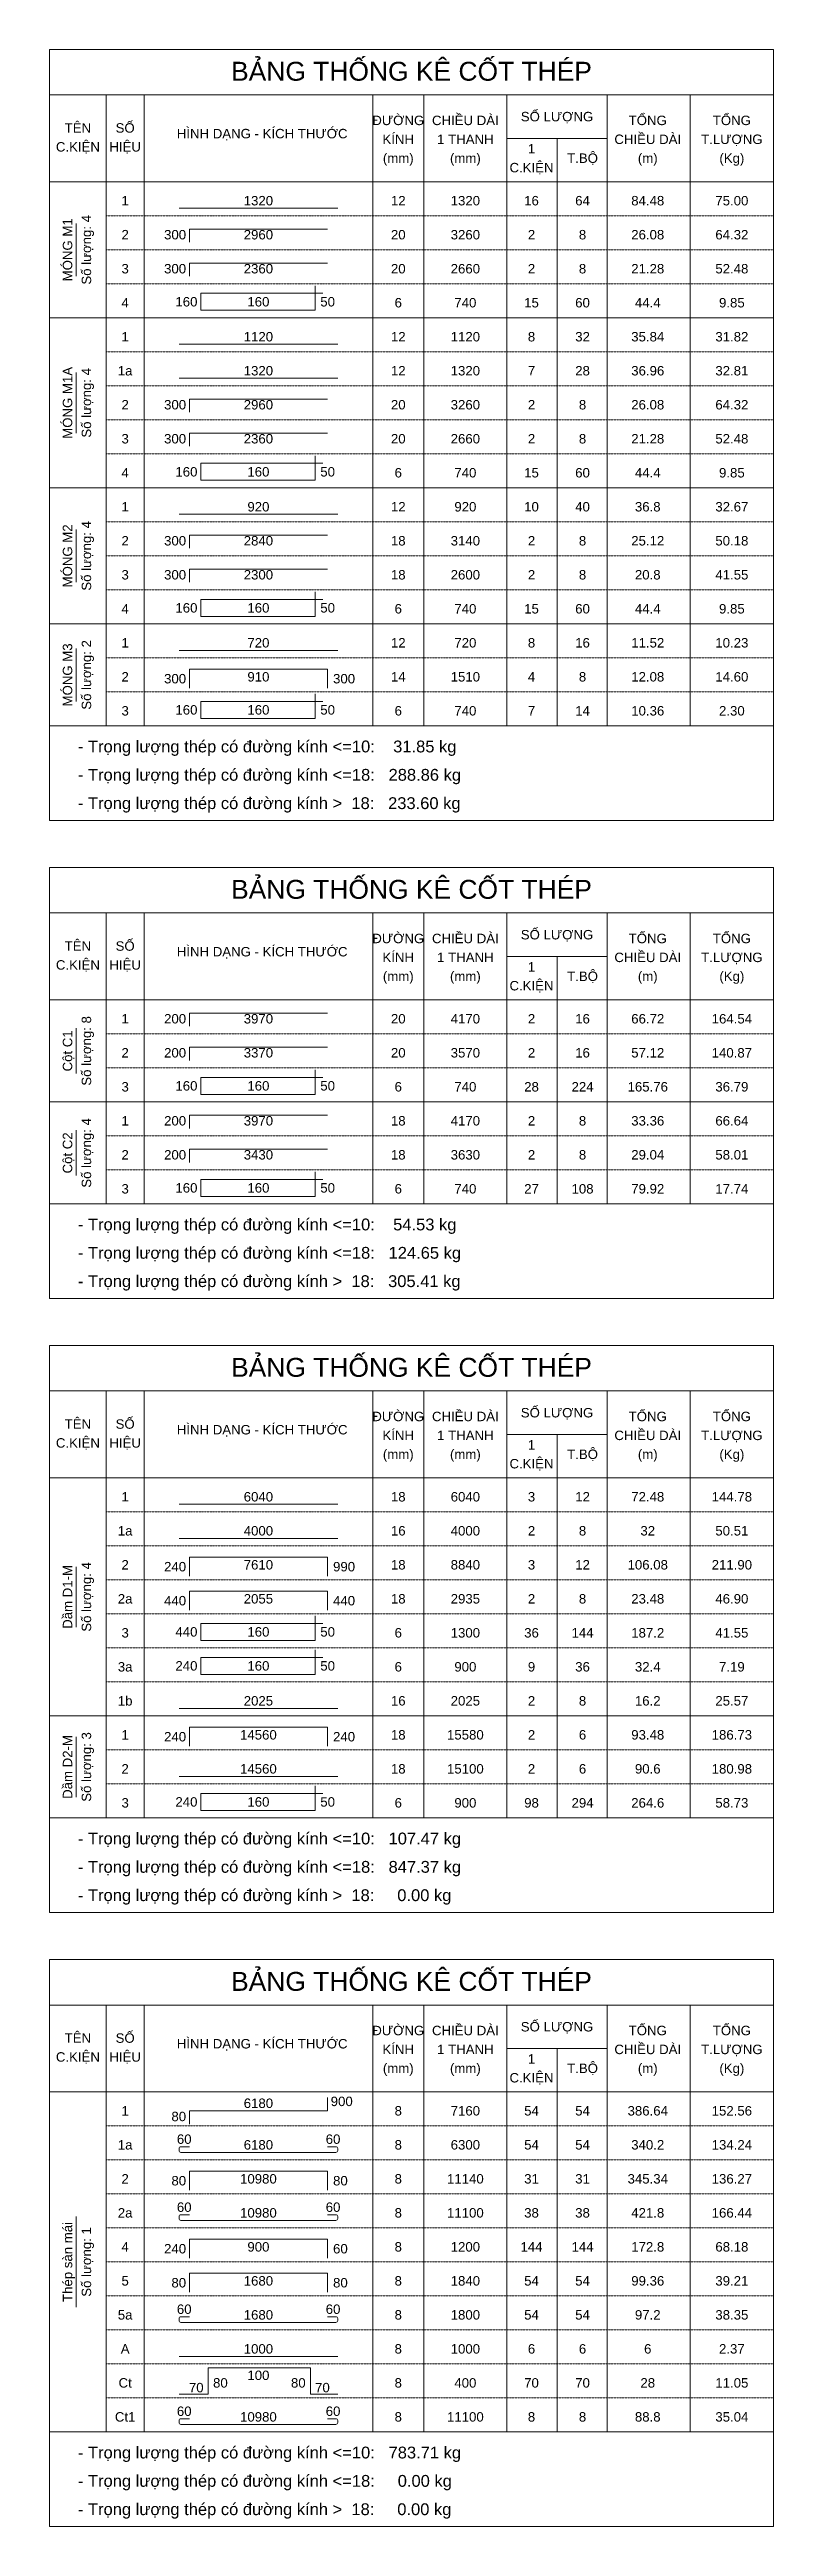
# Model space of a CAD drawing. Header units: inches. Extents: x 0 to 9575, y -3291150 to -3216800.
# Drawn here: x 0 to 9575, y -3249575 to -3216800 of the extents above; entities that cross this region are included whole.
import ezdxf
from ezdxf.enums import TextEntityAlignment as Align

# ---------------------------------------------------------------- set-up
doc = ezdxf.new("R2010")
doc.units = ezdxf.units.IN
doc.header["$MEASUREMENT"] = 0
doc.linetypes.add('HIDDENX2', pattern=[0.75, 0.5, -0.25])
for name, color, linetype, lineweight in [('Bao', 2, 'Continuous', 0), ('NetMo', 9, 'HIDDENX2', 0), ('Steel', 4, 'Continuous', 0), ('Text', 2, 'Continuous', 0), ('TextThep', 7, 'Continuous', 0)]:
    doc.layers.add(name, color=color, linetype=linetype, lineweight=lineweight)
doc.styles.add('Hoa', font='micross.ttf')
doc.styles.add('Thuong', font='micross.ttf')

msp = doc.modelspace()

# ---------------------------------------------------------------- texts
at = {"layer": 'Text', "color": 4, "style": 'Hoa'}
for p in [(4787.5, -3217212.5), (4787.5, -3228037.5), (4787.5, -3234362.5), (4787.5, -3242487.5)]:
    msp.add_text('BẢNG THỐNG KÊ CỐT THÉP', height=250, dxfattribs=at).set_placement(p, align=Align.CENTER)
at = {"layer": 'Text'}
for s, style, p in [('TÊN', 'Hoa', (375, -3217900)), ('SỐ', 'Hoa', (1000, -3217900)), ('HÌNH DẠNG - KÍCH THƯỚC', 'Hoa', (2812.5, -3217975)), ('ĐƯỜNG', 'Hoa', (4612.5, -3217800)), ('CHIỀU DÀI', 'Hoa', (5500, -3217800)), ('SỐ LƯỢNG', 'Hoa', (6712.5, -3217750)), ('TỔNG', 'Hoa', (7912.5, -3217800)), ('TỔNG', 'Hoa', (9025, -3217800)), ('C.KIỆN', 'Hoa', (375, -3218150)), ('HIỆU', 'Hoa', (1000, -3218150)), ('KÍNH', 'Hoa', (4612.5, -3218050)), ('(mm)', 'Thuong', (4612.5, -3218300)), ('1 THANH', 'Hoa', (5500, -3218050)), ('(mm)', 'Thuong', (5500, -3218300)), ('1', 'Hoa', (6375, -3218175)), ('T.BỘ', 'Hoa', (7050, -3218300)), ('CHIỀU DÀI', 'Hoa', (7912.5, -3218050)), ('(m)', 'Thuong', (7912.5, -3218300)), ('T.LƯỢNG', 'Hoa', (9025, -3218050)), ('(Kg)', 'Thuong', (9025, -3218300)), ('C.KIỆN', 'Hoa', (6375, -3218425)), ('TÊN', 'Hoa', (375, -3228725)), ('SỐ', 'Hoa', (1000, -3228725)), ('HÌNH DẠNG - KÍCH THƯỚC', 'Hoa', (2812.5, -3228800)), ('ĐƯỜNG', 'Hoa', (4612.5, -3228625)), ('CHIỀU DÀI', 'Hoa', (5500, -3228625)), ('SỐ LƯỢNG', 'Hoa', (6712.5, -3228575)), ('TỔNG', 'Hoa', (7912.5, -3228625)), ('TỔNG', 'Hoa', (9025, -3228625)), ('C.KIỆN', 'Hoa', (375, -3228975)), ('HIỆU', 'Hoa', (1000, -3228975)), ('KÍNH', 'Hoa', (4612.5, -3228875)), ('1 THANH', 'Hoa', (5500, -3228875)), ('1', 'Hoa', (6375, -3229000)), ('T.BỘ', 'Hoa', (7050, -3229125)), ('CHIỀU DÀI', 'Hoa', (7912.5, -3228875)), ('T.LƯỢNG', 'Hoa', (9025, -3228875)), ('(mm)', 'Thuong', (4612.5, -3229125)), ('(mm)', 'Thuong', (5500, -3229125)), ('C.KIỆN', 'Hoa', (6375, -3229250)), ('(m)', 'Thuong', (7912.5, -3229125)), ('(Kg)', 'Thuong', (9025, -3229125)), ('TÊN', 'Hoa', (375, -3235050)), ('SỐ', 'Hoa', (1000, -3235050)), ('ĐƯỜNG', 'Hoa', (4612.5, -3234950)), ('CHIỀU DÀI', 'Hoa', (5500, -3234950)), ('SỐ LƯỢNG', 'Hoa', (6712.5, -3234900)), ('TỔNG', 'Hoa', (7912.5, -3234950)), ('TỔNG', 'Hoa', (9025, -3234950)), ('C.KIỆN', 'Hoa', (375, -3235300)), ('HIỆU', 'Hoa', (1000, -3235300)), ('HÌNH DẠNG - KÍCH THƯỚC', 'Hoa', (2812.5, -3235125)), ('KÍNH', 'Hoa', (4612.5, -3235200)), ('1 THANH', 'Hoa', (5500, -3235200)), ('1', 'Hoa', (6375, -3235325)), ('CHIỀU DÀI', 'Hoa', (7912.5, -3235200)), ('T.LƯỢNG', 'Hoa', (9025, -3235200)), ('(mm)', 'Thuong', (4612.5, -3235450)), ('(mm)', 'Thuong', (5500, -3235450)), ('C.KIỆN', 'Hoa', (6375, -3235575)), ('T.BỘ', 'Hoa', (7050, -3235450)), ('(m)', 'Thuong', (7912.5, -3235450)), ('(Kg)', 'Thuong', (9025, -3235450)), ('TÊN', 'Hoa', (375, -3243175)), ('SỐ', 'Hoa', (1000, -3243175)), ('ĐƯỜNG', 'Hoa', (4612.5, -3243075)), ('CHIỀU DÀI', 'Hoa', (5500, -3243075)), ('SỐ LƯỢNG', 'Hoa', (6712.5, -3243025)), ('TỔNG', 'Hoa', (7912.5, -3243075)), ('TỔNG', 'Hoa', (9025, -3243075)), ('C.KIỆN', 'Hoa', (375, -3243425)), ('HIỆU', 'Hoa', (1000, -3243425)), ('HÌNH DẠNG - KÍCH THƯỚC', 'Hoa', (2812.5, -3243250)), ('KÍNH', 'Hoa', (4612.5, -3243325)), ('1 THANH', 'Hoa', (5500, -3243325)), ('1', 'Hoa', (6375, -3243450)), ('CHIỀU DÀI', 'Hoa', (7912.5, -3243325)), ('T.LƯỢNG', 'Hoa', (9025, -3243325)), ('(mm)', 'Thuong', (4612.5, -3243575)), ('(mm)', 'Thuong', (5500, -3243575)), ('C.KIỆN', 'Hoa', (6375, -3243700)), ('T.BỘ', 'Hoa', (7050, -3243575)), ('(m)', 'Thuong', (7912.5, -3243575)), ('(Kg)', 'Thuong', (9025, -3243575))]:
    msp.add_text(s, height=125, dxfattribs=dict(at, style=style)).set_placement(p, align=Align.CENTER)
at = {"layer": 'Text', "style": 'Hoa'}
for s, p in [('MÓNG M1', (300, -3219450)), ('Số lượng: 4', (550, -3219450)), ('MÓNG M1A', (300, -3221475)), ('Số lượng: 4', (550, -3221475)), ('MÓNG M2', (300, -3223500)), ('Số lượng: 4', (550, -3223500)), ('MÓNG M3', (300, -3225075)), ('Số lượng: 2', (550, -3225075)), ('Số lượng: 8', (550, -3230050)), ('Cột C1', (300, -3230050)), ('Số lượng: 4', (550, -3231400)), ('Cột C2', (300, -3231400)), ('Số lượng: 4', (550, -3237275)), ('Dầm D1-M', (300, -3237275)), ('Dầm D2-M', (300, -3239525)), ('Số lượng: 3', (550, -3239525)), ('Thép sàn mái', (300, -3246075)), ('Số lượng: 1', (550, -3246075))]:
    msp.add_text(s, height=125, rotation=90.00021, dxfattribs=at).set_placement(p, align=Align.CENTER)
for s, p in [('- Trọng lượng thép có đường kính <=10:    31.85 kg', (375, -3226100)), ('- Trọng lượng thép có đường kính <=18:   288.86 kg', (375, -3226475)), ('- Trọng lượng thép có đường kính >  18:   233.60 kg', (375, -3226850)), ('- Trọng lượng thép có đường kính <=10:    54.53 kg', (375, -3232425)), ('- Trọng lượng thép có đường kính <=18:   124.65 kg', (375, -3232800)), ('- Trọng lượng thép có đường kính >  18:   305.41 kg', (375, -3233175)), ('- Trọng lượng thép có đường kính <=10:   107.47 kg', (375, -3240550)), ('- Trọng lượng thép có đường kính <=18:   847.37 kg', (375, -3240925)), ('- Trọng lượng thép có đường kính >  18:     0.00 kg', (375, -3241300)), ('- Trọng lượng thép có đường kính <=10:   783.71 kg', (375, -3248675)), ('- Trọng lượng thép có đường kính <=18:     0.00 kg', (375, -3249050)), ('- Trọng lượng thép có đường kính >  18:     0.00 kg', (375, -3249425))]:
    msp.add_text(s, height=156.25, dxfattribs=at).set_placement(p)
at = {"layer": 'TextThep', "style": 'Hoa'}
for s, p in [('1', (1000, -3218900)), ('1320', (2762.5, -3218900)), ('12', (4612.5, -3218900)), ('1320', (5500, -3218900)), ('16', (6375, -3218900)), ('64', (7050, -3218900)), ('84.48', (7912.5, -3218900)), ('75.00', (9025, -3218900)), ('2', (1000, -3219350)), ('2960', (2762.5, -3219350)), ('20', (4612.5, -3219350)), ('3', (1000, -3219800)), ('2360', (2762.5, -3219800)), ('20', (4612.5, -3219800)), ('4', (1000, -3220250)), ('160', (2762.5, -3220237.5)), ('6', (4612.5, -3220250)), ('1', (1000, -3220700)), ('1120', (2762.5, -3220700)), ('12', (4612.5, -3220700)), ('1120', (5500, -3220700)), ('8', (6375, -3220700)), ('32', (7050, -3220700)), ('35.84', (7912.5, -3220700)), ('31.82', (9025, -3220700)), ('1a', (1000, -3221150)), ('1320', (2762.5, -3221150)), ('12', (4612.5, -3221150)), ('1320', (5500, -3221150)), ('7', (6375, -3221150)), ('28', (7050, -3221150)), ('36.96', (7912.5, -3221150)), ('32.81', (9025, -3221150)), ('2', (1000, -3221600)), ('2960', (2762.5, -3221600)), ('20', (4612.5, -3221600)), ('3', (1000, -3222050)), ('2360', (2762.5, -3222050)), ('20', (4612.5, -3222050)), ('4', (1000, -3222500)), ('160', (2762.5, -3222487.5)), ('6', (4612.5, -3222500)), ('1', (1000, -3222950)), ('920', (2762.5, -3222950)), ('12', (4612.5, -3222950)), ('920', (5500, -3222950)), ('10', (6375, -3222950)), ('40', (7050, -3222950)), ('36.8', (7912.5, -3222950)), ('32.67', (9025, -3222950)), ('2', (1000, -3223400)), ('2840', (2762.5, -3223400)), ('18', (4612.5, -3223400)), ('3', (1000, -3223850)), ('2300', (2762.5, -3223850)), ('18', (4612.5, -3223850)), ('4', (1000, -3224300)), ('160', (2762.5, -3224287.5)), ('6', (4612.5, -3224300)), ('1', (1000, -3224750)), ('720', (2762.5, -3224750)), ('12', (4612.5, -3224750)), ('720', (5500, -3224750)), ('8', (6375, -3224750)), ('16', (7050, -3224750)), ('11.52', (7912.5, -3224750)), ('10.23', (9025, -3224750)), ('2', (1000, -3225200)), ('910', (2762.5, -3225200)), ('14', (4612.5, -3225200)), ('3', (1000, -3225650)), ('160', (2762.5, -3225637.5)), ('6', (4612.5, -3225650)), ('1', (1000, -3229725)), ('3970', (2762.5, -3229725)), ('20', (4612.5, -3229725)), ('2', (1000, -3230175)), ('3370', (2762.5, -3230175)), ('20', (4612.5, -3230175)), ('3', (1000, -3230625)), ('160', (2762.5, -3230612.5)), ('6', (4612.5, -3230625)), ('1', (1000, -3231075)), ('3970', (2762.5, -3231075)), ('18', (4612.5, -3231075)), ('2', (1000, -3231525)), ('3430', (2762.5, -3231525)), ('18', (4612.5, -3231525)), ('3', (1000, -3231975)), ('160', (2762.5, -3231962.5)), ('6', (4612.5, -3231975)), ('1', (1000, -3236050)), ('6040', (2762.5, -3236050)), ('18', (4612.5, -3236050)), ('6040', (5500, -3236050)), ('3', (6375, -3236050)), ('12', (7050, -3236050)), ('72.48', (7912.5, -3236050)), ('144.78', (9025, -3236050)), ('1a', (1000, -3236500)), ('4000', (2762.5, -3236500)), ('16', (4612.5, -3236500)), ('4000', (5500, -3236500)), ('2', (6375, -3236500)), ('8', (7050, -3236500)), ('32', (7912.5, -3236500)), ('50.51', (9025, -3236500)), ('2', (1000, -3236950)), ('7610', (2762.5, -3236950)), ('18', (4612.5, -3236950)), ('2a', (1000, -3237400)), ('2055', (2762.5, -3237400)), ('18', (4612.5, -3237400)), ('3', (1000, -3237850)), ('160', (2762.5, -3237837.5)), ('6', (4612.5, -3237850)), ('3a', (1000, -3238300)), ('160', (2762.5, -3238287.5)), ('6', (4612.5, -3238300)), ('1b', (1000, -3238750)), ('2025', (2762.5, -3238750)), ('16', (4612.5, -3238750)), ('2025', (5500, -3238750)), ('2', (6375, -3238750)), ('8', (7050, -3238750)), ('16.2', (7912.5, -3238750)), ('25.57', (9025, -3238750)), ('1', (1000, -3239200)), ('14560', (2762.5, -3239200)), ('18', (4612.5, -3239200)), ('2', (1000, -3239650)), ('14560', (2762.5, -3239650)), ('18', (4612.5, -3239650)), ('15100', (5500, -3239650)), ('2', (6375, -3239650)), ('6', (7050, -3239650)), ('90.6', (7912.5, -3239650)), ('180.98', (9025, -3239650)), ('3', (1000, -3240100)), ('160', (2762.5, -3240087.5)), ('6', (4612.5, -3240100)), ('1', (1000, -3244175)), ('6180', (2762.5, -3244075)), ('8', (4612.5, -3244175)), ('60', (1781.2, -3244550)), ('60', (3750, -3244550)), ('1a', (1000, -3244625)), ('6180', (2762.5, -3244625)), ('8', (4612.5, -3244625)), ('2', (1000, -3245075)), ('10980', (2762.5, -3245075)), ('8', (4612.5, -3245075)), ('2a', (1000, -3245525)), ('60', (1781.2, -3245450)), ('10980', (2762.5, -3245525)), ('60', (3750, -3245450)), ('8', (4612.5, -3245525)), ('4', (1000, -3245975)), ('900', (2762.5, -3245975)), ('8', (4612.5, -3245975)), ('5', (1000, -3246425)), ('1680', (2762.5, -3246425)), ('8', (4612.5, -3246425)), ('60', (1781.2, -3246800)), ('60', (3750, -3246800)), ('5a', (1000, -3246875)), ('1680', (2762.5, -3246875)), ('8', (4612.5, -3246875)), ('A', (1000, -3247325)), ('1000', (2762.5, -3247325)), ('8', (4612.5, -3247325)), ('1000', (5500, -3247325)), ('6', (6375, -3247325)), ('6', (7050, -3247325)), ('6', (7912.5, -3247325)), ('2.37', (9025, -3247325)), ('Ct', (1000, -3247775)), ('8', (4612.5, -3247775)), ('60', (1781.2, -3248150)), ('60', (3750, -3248150)), ('Ct1', (1000, -3248225)), ('10980', (2762.5, -3248225)), ('8', (4612.5, -3248225))]:
    msp.add_text(s, height=125, dxfattribs=at).set_placement(p, align=Align.BOTTOM_CENTER)
for s, p in [('300', (1806.2, -3219350)), ('300', (1806.2, -3219800)), ('160', (1956.2, -3220237.5)), ('300', (1806.2, -3221600)), ('300', (1806.2, -3222050)), ('160', (1956.2, -3222487.5)), ('300', (1806.2, -3223400)), ('300', (1806.2, -3223850)), ('160', (1956.2, -3224287.5)), ('300', (1806.2, -3225225)), ('160', (1956.2, -3225637.5)), ('200', (1806.2, -3229725)), ('200', (1806.2, -3230175)), ('160', (1956.2, -3230612.5)), ('200', (1806.2, -3231075)), ('200', (1806.2, -3231525)), ('160', (1956.2, -3231962.5)), ('240', (1806.2, -3236975)), ('440', (1806.2, -3237425)), ('440', (1956.2, -3237837.5)), ('240', (1956.2, -3238287.5)), ('240', (1806.2, -3239225)), ('240', (1956.2, -3240087.5)), ('80', (1806.2, -3244250)), ('80', (1806.2, -3245100)), ('240', (1806.2, -3246000)), ('80', (1806.2, -3246450))]:
    msp.add_text(s, height=125, dxfattribs=at).set_placement(p, align=Align.BOTTOM_RIGHT)
at = {"layer": 'TextThep', "color": 7, "style": 'Hoa'}
for s, p in [('3260', (5500, -3219350)), ('2', (6375, -3219350)), ('8', (7050, -3219350)), ('26.08', (7912.5, -3219350)), ('64.32', (9025, -3219350)), ('2660', (5500, -3219800)), ('2', (6375, -3219800)), ('8', (7050, -3219800)), ('21.28', (7912.5, -3219800)), ('52.48', (9025, -3219800)), ('740', (5500, -3220250)), ('15', (6375, -3220250)), ('60', (7050, -3220250)), ('44.4', (7912.5, -3220250)), ('9.85', (9025, -3220250)), ('3260', (5500, -3221600)), ('2', (6375, -3221600)), ('8', (7050, -3221600)), ('26.08', (7912.5, -3221600)), ('64.32', (9025, -3221600)), ('2660', (5500, -3222050)), ('2', (6375, -3222050)), ('8', (7050, -3222050)), ('21.28', (7912.5, -3222050)), ('52.48', (9025, -3222050)), ('740', (5500, -3222500)), ('15', (6375, -3222500)), ('60', (7050, -3222500)), ('44.4', (7912.5, -3222500)), ('9.85', (9025, -3222500)), ('3140', (5500, -3223400)), ('2', (6375, -3223400)), ('8', (7050, -3223400)), ('25.12', (7912.5, -3223400)), ('50.18', (9025, -3223400)), ('2600', (5500, -3223850)), ('2', (6375, -3223850)), ('8', (7050, -3223850)), ('20.8', (7912.5, -3223850)), ('41.55', (9025, -3223850)), ('740', (5500, -3224300)), ('15', (6375, -3224300)), ('60', (7050, -3224300)), ('44.4', (7912.5, -3224300)), ('9.85', (9025, -3224300)), ('1510', (5500, -3225200)), ('4', (6375, -3225200)), ('8', (7050, -3225200)), ('12.08', (7912.5, -3225200)), ('14.60', (9025, -3225200)), ('740', (5500, -3225650)), ('7', (6375, -3225650)), ('14', (7050, -3225650)), ('10.36', (7912.5, -3225650)), ('2.30', (9025, -3225650)), ('4170', (5500, -3229725)), ('2', (6375, -3229725)), ('16', (7050, -3229725)), ('66.72', (7912.5, -3229725)), ('164.54', (9025, -3229725)), ('3570', (5500, -3230175)), ('2', (6375, -3230175)), ('16', (7050, -3230175)), ('57.12', (7912.5, -3230175)), ('140.87', (9025, -3230175)), ('740', (5500, -3230625)), ('28', (6375, -3230625)), ('224', (7050, -3230625)), ('165.76', (7912.5, -3230625)), ('36.79', (9025, -3230625)), ('4170', (5500, -3231075)), ('2', (6375, -3231075)), ('8', (7050, -3231075)), ('33.36', (7912.5, -3231075)), ('66.64', (9025, -3231075)), ('3630', (5500, -3231525)), ('2', (6375, -3231525)), ('8', (7050, -3231525)), ('29.04', (7912.5, -3231525)), ('58.01', (9025, -3231525)), ('740', (5500, -3231975)), ('27', (6375, -3231975)), ('108', (7050, -3231975)), ('79.92', (7912.5, -3231975)), ('17.74', (9025, -3231975)), ('8840', (5500, -3236950)), ('3', (6375, -3236950)), ('12', (7050, -3236950)), ('106.08', (7912.5, -3236950)), ('211.90', (9025, -3236950)), ('2935', (5500, -3237400)), ('2', (6375, -3237400)), ('8', (7050, -3237400)), ('23.48', (7912.5, -3237400)), ('46.90', (9025, -3237400)), ('1300', (5500, -3237850)), ('36', (6375, -3237850)), ('144', (7050, -3237850)), ('187.2', (7912.5, -3237850)), ('41.55', (9025, -3237850)), ('900', (5500, -3238300)), ('9', (6375, -3238300)), ('36', (7050, -3238300)), ('32.4', (7912.5, -3238300)), ('7.19', (9025, -3238300)), ('15580', (5500, -3239200)), ('2', (6375, -3239200)), ('6', (7050, -3239200)), ('93.48', (7912.5, -3239200)), ('186.73', (9025, -3239200)), ('900', (5500, -3240100)), ('98', (6375, -3240100)), ('294', (7050, -3240100)), ('264.6', (7912.5, -3240100)), ('58.73', (9025, -3240100)), ('7160', (5500, -3244175)), ('54', (6375, -3244175)), ('54', (7050, -3244175)), ('386.64', (7912.5, -3244175)), ('152.56', (9025, -3244175)), ('6300', (5500, -3244625)), ('54', (6375, -3244625)), ('54', (7050, -3244625)), ('340.2', (7912.5, -3244625)), ('134.24', (9025, -3244625)), ('11140', (5500, -3245075)), ('31', (6375, -3245075)), ('31', (7050, -3245075)), ('345.34', (7912.5, -3245075)), ('136.27', (9025, -3245075)), ('11100', (5500, -3245525)), ('38', (6375, -3245525)), ('38', (7050, -3245525)), ('421.8', (7912.5, -3245525)), ('166.44', (9025, -3245525)), ('1200', (5500, -3245975)), ('144', (6375, -3245975)), ('144', (7050, -3245975)), ('172.8', (7912.5, -3245975)), ('68.18', (9025, -3245975)), ('1840', (5500, -3246425)), ('54', (6375, -3246425)), ('54', (7050, -3246425)), ('99.36', (7912.5, -3246425)), ('39.21', (9025, -3246425)), ('1800', (5500, -3246875)), ('54', (6375, -3246875)), ('54', (7050, -3246875)), ('97.2', (7912.5, -3246875)), ('38.35', (9025, -3246875)), ('400', (5500, -3247775)), ('70', (6375, -3247775)), ('70', (7050, -3247775)), ('28', (7912.5, -3247775)), ('11.05', (9025, -3247775)), ('11100', (5500, -3248225)), ('8', (6375, -3248225)), ('8', (7050, -3248225)), ('88.8', (7912.5, -3248225)), ('35.04', (9025, -3248225))]:
    msp.add_text(s, height=125, dxfattribs=at).set_placement(p, align=Align.BOTTOM_CENTER)
at = {"layer": 'TextThep', "style": 'Hoa'}
for s, p in [('50', (3581.2, -3220237.5)), ('50', (3581.2, -3222487.5)), ('50', (3581.2, -3224287.5)), ('300', (3750, -3225225)), ('50', (3581.2, -3225637.5)), ('50', (3581.2, -3230612.5)), ('50', (3581.2, -3231962.5)), ('990', (3750, -3236975)), ('440', (3750, -3237425)), ('50', (3581.2, -3237837.5)), ('50', (3581.2, -3238287.5)), ('240', (3750, -3239225)), ('50', (3581.2, -3240087.5)), ('900', (3718.8, -3244050)), ('80', (3750, -3245100)), ('60', (3750, -3246000)), ('80', (3750, -3246450))]:
    msp.add_text(s, height=125, dxfattribs=at).set_placement(p, align=Align.BOTTOM_LEFT)
for s, p in [('70', (2037.5, -3247800)), ('80', (3387.5, -3247737.5))]:
    msp.add_text(s, height=125, dxfattribs=at).set_placement(p, align=Align.RIGHT)
for s, p in [('80', (2162.5, -3247737.5)), ('70', (3512.5, -3247800))]:
    msp.add_text(s, height=125, dxfattribs=at).set_placement(p)
msp.add_text('100', height=125, dxfattribs=at).set_placement((2762.5, -3247637.5), align=Align.CENTER)

# ---------------------------------------------------------------- linework, layer by layer
at = {"layer": 'Bao'}
for p, q in [((0, -3216800), (9575, -3216800)), ((0, -3216800), (0, -3227000)), ((9575, -3216800), (9575, -3227000)), ((0, -3217400), (9575, -3217400)), ((750, -3217400), (750, -3225750)), ((1250, -3217400), (1250, -3225750)), ((4275, -3217400), (4275, -3225750)), ((4950, -3217400), (4950, -3225750)), ((6050, -3217400), (6050, -3225750)), ((7375, -3217400), (7375, -3225750)), ((8475, -3217400), (8475, -3225750)), ((6050, -3217975), (7375, -3217975)), ((6712.5, -3217975), (6712.5, -3225750)), ((0, -3218550), (9575, -3218550)), ((0, -3227625), (9575, -3227625)), ((0, -3227625), (0, -3233325)), ((9575, -3227625), (9575, -3233325)), ((0, -3228225), (9575, -3228225)), ((750, -3228225), (750, -3232075)), ((1250, -3228225), (1250, -3232075)), ((4275, -3228225), (4275, -3232075)), ((4950, -3228225), (4950, -3232075)), ((6050, -3228225), (6050, -3232075)), ((7375, -3228225), (7375, -3232075)), ((8475, -3228225), (8475, -3232075)), ((6050, -3228800), (7375, -3228800)), ((6712.5, -3228800), (6712.5, -3232075)), ((0, -3229375), (9575, -3229375)), ((0, -3233950), (9575, -3233950)), ((0, -3233950), (0, -3241450)), ((9575, -3233950), (9575, -3241450)), ((0, -3234550), (9575, -3234550)), ((750, -3234550), (750, -3240200)), ((1250, -3234550), (1250, -3240200)), ((4275, -3234550), (4275, -3240200)), ((4950, -3234550), (4950, -3240200)), ((6050, -3234550), (6050, -3240200)), ((7375, -3234550), (7375, -3240200)), ((8475, -3234550), (8475, -3240200)), ((6050, -3235125), (7375, -3235125)), ((6712.5, -3235125), (6712.5, -3240200)), ((0, -3235700), (9575, -3235700)), ((0, -3242075), (9575, -3242075)), ((0, -3242075), (0, -3249575)), ((9575, -3242075), (9575, -3249575)), ((0, -3242675), (9575, -3242675)), ((750, -3242675), (750, -3248325)), ((1250, -3242675), (1250, -3248325)), ((4275, -3242675), (4275, -3248325)), ((4950, -3242675), (4950, -3248325)), ((6050, -3242675), (6050, -3248325)), ((7375, -3242675), (7375, -3248325)), ((8475, -3242675), (8475, -3248325)), ((6050, -3243250), (7375, -3243250)), ((6712.5, -3243250), (6712.5, -3248325)), ((0, -3243825), (9575, -3243825))]:
    msp.add_line(p, q, dxfattribs=at)
at = {"layer": 'NetMo'}
for p, q in [((750, -3219000), (9575, -3219000)), ((750, -3219450), (9575, -3219450)), ((750, -3219900), (9575, -3219900)), ((750, -3220350), (9575, -3220350)), ((750, -3220800), (9575, -3220800)), ((750, -3221250), (9575, -3221250)), ((750, -3221700), (9575, -3221700)), ((750, -3222150), (9575, -3222150)), ((750, -3222600), (9575, -3222600)), ((750, -3223050), (9575, -3223050)), ((750, -3223500), (9575, -3223500)), ((750, -3223950), (9575, -3223950)), ((750, -3224400), (9575, -3224400)), ((750, -3224850), (9575, -3224850)), ((750, -3225300), (9575, -3225300)), ((750, -3225750), (9575, -3225750)), ((750, -3229825), (9575, -3229825)), ((750, -3230275), (9575, -3230275)), ((750, -3230725), (9575, -3230725)), ((750, -3231175), (9575, -3231175)), ((750, -3231625), (9575, -3231625)), ((750, -3232075), (9575, -3232075)), ((750, -3236150), (9575, -3236150)), ((750, -3236600), (9575, -3236600)), ((750, -3237050), (9575, -3237050)), ((750, -3237500), (9575, -3237500)), ((750, -3237950), (9575, -3237950)), ((750, -3238400), (9575, -3238400)), ((750, -3238850), (9575, -3238850)), ((750, -3239300), (9575, -3239300)), ((750, -3239750), (9575, -3239750)), ((750, -3240200), (9575, -3240200)), ((750, -3244275), (9575, -3244275)), ((750, -3244725), (9575, -3244725)), ((750, -3245175), (9575, -3245175)), ((750, -3245625), (9575, -3245625)), ((750, -3246075), (9575, -3246075)), ((750, -3246525), (9575, -3246525)), ((750, -3246975), (9575, -3246975)), ((750, -3247425), (9575, -3247425)), ((750, -3247875), (9575, -3247875)), ((750, -3248325), (9575, -3248325))]:
    msp.add_line(p, q, dxfattribs=at)
at = {"layer": 'Steel'}
for points in [[(1712.5, -3218900), (3812.5, -3218900)], [(1850, -3219350), (1850, -3219175), (3675, -3219175)], [(1850, -3219800), (1850, -3219625), (3675, -3219625)], [(3612.5, -3220025), (2000, -3220025), (2000, -3220250), (3512.5, -3220250), (3512.5, -3219925)], [(1712.5, -3220700), (3812.5, -3220700)], [(1712.5, -3221150), (3812.5, -3221150)], [(1850, -3221600), (1850, -3221425), (3675, -3221425)], [(1850, -3222050), (1850, -3221875), (3675, -3221875)], [(3612.5, -3222275), (2000, -3222275), (2000, -3222500), (3512.5, -3222500), (3512.5, -3222175)], [(1712.5, -3222950), (3812.5, -3222950)], [(1850, -3223400), (1850, -3223225), (3675, -3223225)], [(1850, -3223850), (1850, -3223675), (3675, -3223675)], [(3612.5, -3224075), (2000, -3224075), (2000, -3224300), (3512.5, -3224300), (3512.5, -3223975)], [(1712.5, -3224750), (3812.5, -3224750)], [(1850, -3225250), (1850, -3225000), (3675, -3225000), (3675, -3225250)], [(3612.5, -3225425), (2000, -3225425), (2000, -3225650), (3512.5, -3225650), (3512.5, -3225325)], [(1850, -3229725), (1850, -3229550), (3675, -3229550)], [(1850, -3230175), (1850, -3230000), (3675, -3230000)], [(3612.5, -3230400), (2000, -3230400), (2000, -3230625), (3512.5, -3230625), (3512.5, -3230300)], [(1850, -3231075), (1850, -3230900), (3675, -3230900)], [(1850, -3231525), (1850, -3231350), (3675, -3231350)], [(3612.5, -3231750), (2000, -3231750), (2000, -3231975), (3512.5, -3231975), (3512.5, -3231650)], [(1712.5, -3236050), (3812.5, -3236050)], [(1712.5, -3236500), (3812.5, -3236500)], [(1850, -3237000), (1850, -3236750), (3675, -3236750), (3675, -3237000)], [(1850, -3237450), (1850, -3237200), (3675, -3237200), (3675, -3237450)], [(3612.5, -3237625), (2000, -3237625), (2000, -3237850), (3512.5, -3237850), (3512.5, -3237525)], [(3612.5, -3238075), (2000, -3238075), (2000, -3238300), (3512.5, -3238300), (3512.5, -3237975)], [(1712.5, -3238750), (3812.5, -3238750)], [(1850, -3239250), (1850, -3239000), (3675, -3239000), (3675, -3239250)], [(1712.5, -3239650), (3812.5, -3239650)], [(3612.5, -3239875), (2000, -3239875), (2000, -3240100), (3512.5, -3240100), (3512.5, -3239775)], [(1850, -3244250), (1850, -3244075), (3675, -3244075), (3675, -3243900)], [(1850, -3245125), (1850, -3244875), (3675, -3244875), (3675, -3245125)], [(1850, -3246025), (1850, -3245775), (3675, -3245775), (3675, -3246025)], [(1850, -3246475), (1850, -3246225), (3675, -3246225), (3675, -3246475)], [(1712.5, -3247325), (3812.5, -3247325)], [(1712.5, -3247825), (2100, -3247825), (2100, -3247475), (3450, -3247475), (3450, -3247825), (3812.5, -3247825)]]:
    msp.add_lwpolyline(points, dxfattribs=at)
for points in [[(1850, -3244550), (1737.5, -3244550, 0.4142136), (1712.5, -3244575), (1712.5, -3244600, 0.4142136), (1737.5, -3244625), (3787.5, -3244625, 0.4142136), (3812.5, -3244600), (3812.5, -3244575, 0.4142136), (3787.5, -3244550), (3675, -3244550)], [(1850, -3245450), (1737.5, -3245450, 0.4142136), (1712.5, -3245475), (1712.5, -3245500, 0.4142136), (1737.5, -3245525), (3787.5, -3245525, 0.4142136), (3812.5, -3245500), (3812.5, -3245475, 0.4142136), (3787.5, -3245450), (3675, -3245450)], [(1850, -3246800), (1737.5, -3246800, 0.4142136), (1712.5, -3246825), (1712.5, -3246850, 0.4142136), (1737.5, -3246875), (3787.5, -3246875, 0.4142136), (3812.5, -3246850), (3812.5, -3246825, 0.4142136), (3787.5, -3246800), (3675, -3246800)], [(1850, -3248150), (1737.5, -3248150, 0.4142136), (1712.5, -3248175), (1712.5, -3248200, 0.4142136), (1737.5, -3248225), (3787.5, -3248225, 0.4142136), (3812.5, -3248200), (3812.5, -3248175, 0.4142136), (3787.5, -3248150), (3675, -3248150)]]:
    msp.add_lwpolyline(points, format="xyb", dxfattribs=at)
at = {"layer": 'Text'}
for p, q in [((350, -3219800), (350, -3219100)), ((0, -3220350), (9575, -3220350)), ((350, -3221875), (350, -3221075)), ((0, -3222600), (9575, -3222600)), ((350, -3223850), (350, -3223150)), ((0, -3224400), (9575, -3224400)), ((350, -3225425), (350, -3224725)), ((0, -3225750), (9575, -3225750)), ((0, -3225750), (9575, -3225750)), ((0, -3227000), (9575, -3227000)), ((350, -3230350), (350, -3229750)), ((0, -3230725), (9575, -3230725)), ((350, -3231700), (350, -3231100)), ((0, -3232075), (9575, -3232075)), ((0, -3232075), (9575, -3232075)), ((0, -3233325), (9575, -3233325)), ((350, -3237675), (350, -3236875)), ((0, -3238850), (9575, -3238850)), ((350, -3239925), (350, -3239125)), ((0, -3240200), (9575, -3240200)), ((0, -3240200), (9575, -3240200)), ((0, -3241450), (9575, -3241450)), ((350, -3246675), (350, -3245475)), ((0, -3248325), (9575, -3248325)), ((0, -3248325), (9575, -3248325)), ((0, -3249575), (9575, -3249575))]:
    msp.add_line(p, q, dxfattribs=at)

msp.set_redraw_order([(e.dxf.handle, doc.entitydb.next_handle()) for e in msp.query("TEXT MTEXT ATTDEF DIMENSION ARC_DIMENSION")])  # texts and dimensions are drawn at this point

doc.saveas('drawing.dxf')
